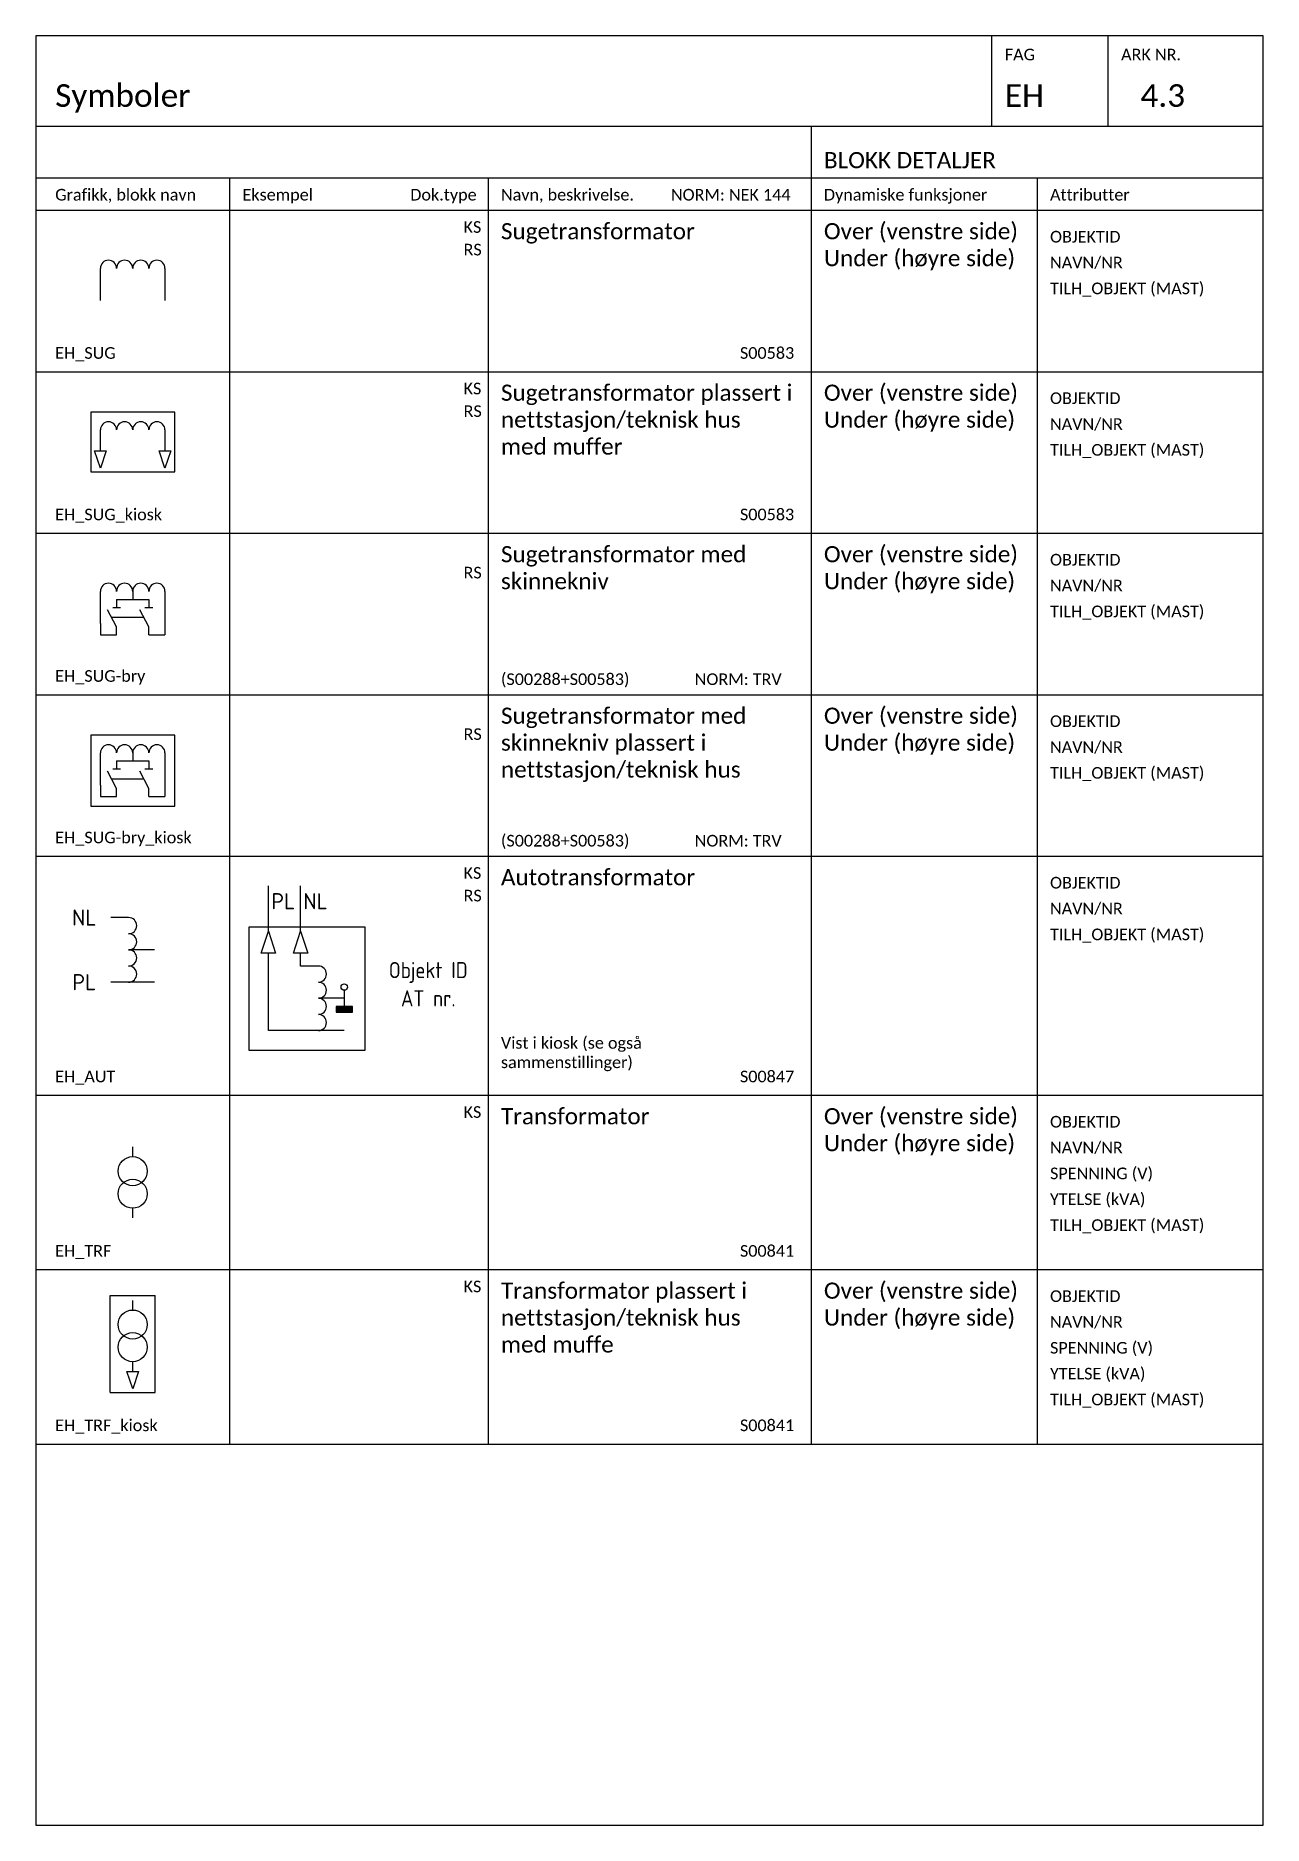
# Model space of a CAD drawing. Header units: metres. Extents: x -951 to 2504, y -1674 to 782.
# Drawn here: x 1675.6 to 1865.6, y -703 to -426 of the extents above; entities that cross this region are included whole.
import ezdxf
from ezdxf.enums import TextEntityAlignment as Align

# ---------------------------------------------------------------- set-up
doc = ezdxf.new("R2010")
doc.units = ezdxf.units.M
doc.layers.get('0').update_dxf_attribs({"color": 211})
for name, color, linetype in [('JBT_Tekst_25', 2, 'Continuous'), ('JBTEH_ATT_Tekst', 2, 'Continuous'), ('JBTEH_Komponenter', 4, 'Continuous'), ('JBTEH_LED_Hoeyspenning_kabel', 4, 'KABEL2'), ('RAMME', 5, 'Continuous'), ('RAMME SYMBOLER', 4, 'Continuous'), ('RAMME TEKST', 7, 'Continuous')]:
    doc.layers.add(name, color=color, linetype=linetype)
doc.layers.add('JBTEH_ATT_OBJEKTID', color=2, linetype='Continuous', lineweight=25)
doc.styles.add('Calibri', font='calibri.ttf')
doc.styles.add('ISO25', font='iso3098.shx', dxfattribs={"height": 2.5})
doc.linetypes.add('KABEL2', pattern='A,0.3,-0.1,0.3,-0.1,0.3,-0.1,["x",Standard,S=0.25,R=0,X=0,Y=-0.08],-0.1', length=1.3)

msp = doc.modelspace()

# ---------------------------------------------------------------- texts
at = {"layer": 'JBT_Tekst_25', "style": 'ISO25'}
for s, p in [('PL', (1713.92, -559.97)), ('NL', (1718.92, -559.97)), ('NL', (1683.12, -562.5)), ('PL', (1683.12, -572.5))]:
    msp.add_text(s, height=2.5, dxfattribs=at).set_placement(p, align=Align.MIDDLE_CENTER)
at = {"layer": 'RAMME TEKST', "linetype": 'ByBlock', "style": 'Calibri'}
for s, height, p in [('FAG', 1.8, (1825.62, -429.8)), ('ARK NR.', 1.8, (1843.62, -429.8)), ('Symboler', 3.5, (1678.62, -437)), ('EH', 3.5, (1825.62, -437)), ('4.3', 3.5, (1846.62, -437)), ('BLOKK DETALJER', 2.5, (1797.62, -446.5)), ('Grafikk, blokk navn', 1.8, (1678.62, -451.5)), ('Eksempel', 1.8, (1707.62, -451.5)), ('Dok.type', 1.8, (1733.59, -451.5)), ('Navn, beskrivelse.         NORM: NEK 144', 1.8, (1747.62, -451.5)), ('Dynamiske funksjoner', 1.8, (1797.62, -451.5)), ('Attributter', 1.8, (1832.62, -451.5)), ('KS', 1.8, (1741.84, -456.5)), ('Sugetransformator', 2.5, (1747.62, -457.5)), ('RS', 1.8, (1741.84, -460)), ('EH_SUG', 1.8, (1678.62, -476)), ('S00583', 1.8, (1784.62, -476)), ('KS', 1.8, (1741.84, -481.5)), ('RS', 1.8, (1741.84, -485)), ('EH_SUG_kiosk', 1.8, (1678.62, -501)), ('S00583', 1.8, (1784.62, -501)), ('RS', 1.8, (1741.84, -510)), ('EH_SUG-bry', 1.8, (1678.62, -526)), ('(S00288+S00583)', 1.8, (1747.62, -526.5)), ('NORM: TRV', 1.8, (1777.62, -526.5)), ('RS', 1.8, (1741.84, -535)), ('EH_SUG-bry_kiosk', 1.8, (1678.62, -551)), ('(S00288+S00583)', 1.8, (1747.62, -551.5)), ('NORM: TRV', 1.8, (1777.62, -551.5)), ('KS', 1.8, (1741.84, -556.5)), ('RS', 1.8, (1741.84, -560)), ('EH_AUT', 1.8, (1678.62, -588)), ('S00847', 1.8, (1784.62, -588)), ('KS', 1.8, (1741.84, -593.5)), ('Transformator', 2.5, (1747.62, -594.5)), ('EH_TRF', 1.8, (1678.62, -615)), ('S00841', 1.8, (1784.62, -615)), ('KS', 1.8, (1741.84, -620.5)), ('EH_TRF_kiosk', 1.8, (1678.62, -642)), ('S00841', 1.8, (1784.62, -642))]:
    msp.add_text(s, height=height, dxfattribs=at).set_placement(p)
at = {"layer": 'RAMME TEKST', "style": 'Calibri'}
for s, height, p in [('OBJEKTID', 1.8, (1832.62, -458)), ('NAVN/NR', 1.8, (1832.62, -462)), ('TILH_OBJEKT (MAST)', 1.8, (1832.62, -466)), ('OBJEKTID', 1.8, (1832.62, -483)), ('NAVN/NR', 1.8, (1832.62, -487)), ('TILH_OBJEKT (MAST)', 1.8, (1832.62, -491)), ('OBJEKTID', 1.8, (1832.62, -508)), ('NAVN/NR', 1.8, (1832.62, -512)), ('TILH_OBJEKT (MAST)', 1.8, (1832.62, -516)), ('OBJEKTID', 1.8, (1832.62, -533)), ('NAVN/NR', 1.8, (1832.62, -537)), ('TILH_OBJEKT (MAST)', 1.8, (1832.62, -541)), ('Autotransformator', 2.5, (1747.62, -557.5)), ('OBJEKTID', 1.8, (1832.62, -558)), ('NAVN/NR', 1.8, (1832.62, -562)), ('TILH_OBJEKT (MAST)', 1.8, (1832.62, -566)), ('OBJEKTID', 1.8, (1832.62, -595)), ('NAVN/NR', 1.8, (1832.62, -599)), ('SPENNING (V)', 1.8, (1832.62, -603)), ('YTELSE (kVA)', 1.8, (1832.62, -607)), ('TILH_OBJEKT (MAST)', 1.8, (1832.62, -611)), ('OBJEKTID', 1.8, (1832.62, -622)), ('NAVN/NR', 1.8, (1832.62, -626)), ('SPENNING (V)', 1.8, (1832.62, -630)), ('YTELSE (kVA)', 1.8, (1832.62, -634)), ('TILH_OBJEKT (MAST)', 1.8, (1832.62, -638))]:
    msp.add_text(s, height=height, dxfattribs=at).set_placement(p)
at = {"layer": 'RAMME TEKST', "linetype": 'ByBlock', "char_height": 2.5, "width": 43.3201, "attachment_point": 1, "style": 'Calibri'}
for insert in [(1797.62, -455), (1797.62, -480), (1797.62, -505), (1797.62, -530), (1797.62, -592), (1797.62, -619)]:
    msp.add_mtext('Over (venstre side)\\PUnder (høyre side)', dxfattribs=dict(at, insert=insert))
at = {"layer": 'RAMME TEKST', "char_height": 2.5, "attachment_point": 1, "style": 'Calibri'}
for s, insert, width in [('Sugetransformator plassert i nettstasjon/teknisk hus\\Pmed muffer', (1747.62, -480), 45.6115), ('Sugetransformator med skinnekniv', (1747.62, -505), 48), ('Sugetransformator med skinnekniv plassert i nettstasjon/teknisk hus', (1747.62, -530), 48), ('Transformator plassert i  nettstasjon/teknisk hus\\Pmed muffe', (1747.62, -619), 39.4096)]:
    msp.add_mtext(s, dxfattribs=dict(at, insert=insert, width=width))
at = {"layer": 'RAMME TEKST', "linetype": 'ByBlock', "insert": (1747.62, -581), "char_height": 1.8, "attachment_point": 1, "style": 'Calibri'}
msp.add_mtext_dynamic_manual_height_columns('Vist i kiosk (se også sammenstillinger)', width=30.7302, gutter_width=6.5, heights=[0], dxfattribs=at)

# ---------------------------------------------------------------- blocks, each defined once
blk = doc.blocks.new('EH_AUT')
for p, q in [((-4, 5), (-6.75, 5)), ((0, 0), (-4, 0)), ((0, -5), (-6.75, -5))]:
    blk.add_line(p, q)
for centre in [(-4, 3.75), (-4, 1.25), (-4, -1.25), (-4, -3.75)]:
    blk.add_arc(centre, 1.25, 270, 90)
at = {"layer": 'JBTEH_ATT_OBJEKTID', "style": 'ISO25', "flags": 4}
blk.add_attdef('OBJEKTID', text='', height=2.5, dxfattribs=at).set_placement((13, 4), align=Align.MIDDLE)
at = {"layer": 'JBTEH_ATT_Tekst', "style": 'ISO25', "flags": 4}
for tag, p in [('NAVN/NR', (13, 0)), ('TILH_OBJEKT', (13, -4))]:
    blk.add_attdef(tag, text='', height=2.5, dxfattribs=at).set_placement(p, align=Align.MIDDLE)
blk = doc.blocks.new('EH_Endemuffe')
for p, q in [((0, 1.125), (3.375, 0)), ((0, -1.125), (0, 1.125)), ((3.375, 0), (0, -1.125))]:
    blk.add_line(p, q)
blk = doc.blocks.new('*U129')
for p, q in [((-3.5, 15), (3.5, 15)), ((-3.5, 0), (-3.5, 15)), ((0, 12.75), (0, 14.25)), ((3.5, 0), (3.5, 15)), ((0, 3.25), (0, 4.75)), ((-3.5, 0), (3.5, 0))]:
    blk.add_line(p, q)
for centre in [(0, 10.5), (0, 7)]:
    blk.add_circle(centre, 2.25)
at = {"xscale": 0.8, "yscale": 0.8, "zscale": 0.9, "rotation": 270}
blk.add_blockref('EH_Endemuffe', (0, 3.25), dxfattribs=at)
at = {"layer": 'JBTEH_ATT_OBJEKTID', "style": 'ISO25'}
blk.add_attdef('OBJEKTID', text='', height=2.5, dxfattribs=at).set_placement((0, 34.05), align=Align.MIDDLE)
at = {"layer": 'JBTEH_ATT_Tekst', "style": 'ISO25'}
for tag, p in [('NAVN/NR', (0, 30.05)), ('SPENNING', (0, 26.05)), ('YTELSE', (0, 22.05)), ('TILH_OBJEKT', (0, 18.05))]:
    blk.add_attdef(tag, text='', height=2.5, dxfattribs=at).set_placement(p, align=Align.MIDDLE)
blk = doc.blocks.new('*U138')
for p, q in [((0, 9.5), (0, 11)), ((0, 0), (0, 1.5))]:
    blk.add_line(p, q)
for centre in [(0, 7.25), (0, 3.75)]:
    blk.add_circle(centre, 2.25)
at = {"layer": 'JBTEH_ATT_OBJEKTID', "style": 'ISO25'}
blk.add_attdef('OBJEKTID', text='', height=2.5, dxfattribs=at).set_placement((0, 29.55), align=Align.MIDDLE)
at = {"layer": 'JBTEH_ATT_Tekst', "style": 'ISO25'}
for tag, p in [('NAVN/NR', (0, 25.55)), ('SPENNING', (0, 21.55)), ('YTELSE', (0, 17.55)), ('TILH_OBJEKT', (0, 13.55))]:
    blk.add_attdef(tag, text='', height=2.5, dxfattribs=at).set_placement(p, align=Align.MIDDLE)
blk = doc.blocks.new('EH_Skinnejord')
h = blk.add_hatch(color=256)
h.dxf.hatch_style = 1
h.paths.add_polyline_path([(2.75, -2.15), (5.25, -2.15), (5.25, -1.25), (2.75, -1.25)])
for p, q in [((4, 0), (0, 0)), ((4, 1.25), (4, -1.25))]:
    blk.add_line(p, q)
blk.add_lwpolyline([(2.75, -2.15), (5.25, -2.15), (5.25, -1.25), (2.75, -1.25)], close=True)
blk.add_circle((4, 1.75), 0.5)
blk = doc.blocks.new('*U105')
for p, q in [((-5, 0), (-5, 5)), ((-2.5, 3.75), (2.5, 3.75)), ((-2.5, 3.75), (-2.5, 2.5)), ((0, 5), (0, 3.75)), ((2.5, 3.75), (2.5, 2.5)), ((5, 5), (5, 0)), ((-5, 0), (-5, -1.75)), ((-2.5, -0.5), (-3.91, 2.15)), ((-3.3, 1), (1.7, 1)), ((-3.1, 2.5), (-1.9, 2.5)), ((2.5, -0.5), (1.09, 2.15)), ((1.9, 2.5), (3.1, 2.5)), ((5, 0), (5, -1.75)), ((-5, -1.75), (-2.5, -1.75)), ((-2.5, -1.75), (-2.5, -0.5)), ((2.5, -1.75), (2.5, -0.5)), ((2.5, -1.75), (5, -1.75))]:
    blk.add_line(p, q)
for centre in [(-3.75, 5), (-1.25, 5), (1.25, 5), (3.75, 5)]:
    blk.add_arc(centre, 1.25, 0, 180)
at = {"layer": 'JBTEH_ATT_OBJEKTID', "style": 'ISO25', "flags": 4}
blk.add_attdef('OBJEKTID', text='', height=2.5, dxfattribs=at).set_placement((0, 18.3), align=Align.MIDDLE)
at = {"layer": 'JBTEH_ATT_Tekst', "style": 'ISO25', "flags": 4}
for tag, p in [('NAVN/NR', (0, 14.3)), ('TILH_OBJEKT', (0, 10.3))]:
    blk.add_attdef(tag, text='', height=2.5, dxfattribs=at).set_placement(p, align=Align.MIDDLE)
blk = doc.blocks.new('*U106')
for p, q in [((-5, 0), (-5, 5)), ((-2.5, 3.75), (2.5, 3.75)), ((-2.5, 3.75), (-2.5, 2.5)), ((0, 5), (0, 3.75)), ((2.5, 3.75), (2.5, 2.5)), ((5, 5), (5, 0)), ((-5, 0), (-5, -1.75)), ((-2.5, -0.5), (-3.91, 2.15)), ((-3.3, 1), (1.7, 1)), ((-3.1, 2.5), (-1.9, 2.5)), ((2.5, -0.5), (1.09, 2.15)), ((1.9, 2.5), (3.1, 2.5)), ((5, 0), (5, -1.75)), ((-5, -1.75), (-2.5, -1.75)), ((-2.5, -1.75), (-2.5, -0.5)), ((2.5, -1.75), (2.5, -0.5)), ((2.5, -1.75), (5, -1.75))]:
    blk.add_line(p, q)
blk.add_lwpolyline([(-6.5, -3.25), (6.5, -3.25), (6.5, 7.75), (-6.5, 7.75)], close=True)
for centre in [(-3.75, 5), (-1.25, 5), (1.25, 5), (3.75, 5)]:
    blk.add_arc(centre, 1.25, 0, 180)
at = {"layer": 'JBTEH_ATT_OBJEKTID', "style": 'ISO25', "flags": 4}
blk.add_attdef('OBJEKTID', text='', height=2.5, dxfattribs=at).set_placement((0, 18.3), align=Align.MIDDLE)
at = {"layer": 'JBTEH_ATT_Tekst', "style": 'ISO25', "flags": 4}
for tag, p in [('NAVN/NR', (0, 14.3)), ('TILH_OBJEKT', (0, 10.3))]:
    blk.add_attdef(tag, text='', height=2.5, dxfattribs=at).set_placement(p, align=Align.MIDDLE)
blk = doc.blocks.new('*U127')
for p, q in [((-5, 1.75), (-5, 5)), ((5, 5), (5, 1.75))]:
    blk.add_line(p, q)
blk.add_lwpolyline([(-6.5, -1.5), (6.5, -1.5), (6.5, 7.75), (-6.5, 7.75)], close=True)
for centre in [(-3.75, 5), (-1.25, 5), (1.25, 5), (3.75, 5)]:
    blk.add_arc(centre, 1.25, 0, 180)
at = {"xscale": 0.8, "yscale": 0.8, "zscale": 0.9, "rotation": 270}
for p in [(-5, 1.75), (5, 1.75)]:
    blk.add_blockref('EH_Endemuffe', p, dxfattribs=at)
at = {"layer": 'JBTEH_ATT_OBJEKTID', "style": 'ISO25', "flags": 4}
blk.add_attdef('OBJEKTID', text='', height=2.5, dxfattribs=at).set_placement((0, 18.3), align=Align.MIDDLE)
at = {"layer": 'JBTEH_ATT_Tekst', "style": 'ISO25', "flags": 4}
for tag, p in [('NAVN/NR', (0, 14.3)), ('TILH_OBJEKT', (0, 10.3))]:
    blk.add_attdef(tag, text='', height=2.5, dxfattribs=at).set_placement(p, align=Align.MIDDLE)
blk = doc.blocks.new('*U74')
for p, q in [((-5, 0), (-5, 5)), ((5, 5), (5, 0))]:
    blk.add_line(p, q)
for centre in [(-3.75, 5), (-1.25, 5), (1.25, 5), (3.75, 5)]:
    blk.add_arc(centre, 1.25, 0, 180)
at = {"layer": 'JBTEH_ATT_OBJEKTID', "style": 'ISO25', "flags": 4}
blk.add_attdef('OBJEKTID', text='', height=2.5, dxfattribs=at).set_placement((0, 18.3), align=Align.MIDDLE)
at = {"layer": 'JBTEH_ATT_Tekst', "style": 'ISO25', "flags": 4}
for tag, p in [('NAVN/NR', (0, 14.3)), ('TILH_OBJEKT', (0, 10.3))]:
    blk.add_attdef(tag, text='', height=2.5, dxfattribs=at).set_placement(p, align=Align.MIDDLE)

# ---------------------------------------------------------------- linework, layer by layer
at = {"layer": 'JBTEH_Komponenter'}
for p, q in [((1711.62, -580), (1711.62, -568)), ((1716.62, -570), (1716.62, -568)), ((1716.62, -580), (1711.62, -580))]:
    msp.add_line(p, q, dxfattribs=at)
msp.add_lwpolyline([(1708.62, -583), (1726.62, -583), (1726.62, -564), (1708.62, -564)], close=True, dxfattribs=at)
at = {"layer": 'JBTEH_LED_Hoeyspenning_kabel', "ltscale": 5}
for p, q in [((1711.62, -564.63), (1711.62, -557.6)), ((1716.62, -564.63), (1716.62, -557.6))]:
    msp.add_line(p, q, dxfattribs=at)
at = {"layer": 'RAMME'}
msp.add_lwpolyline([(1865.62, -426), (1675.62, -426), (1675.62, -703), (1865.62, -703)], close=True, dxfattribs=at)
msp.add_lwpolyline([(1675.62, -440), (1865.62, -440)], dxfattribs=at)
at = {"layer": 'RAMME SYMBOLER'}
for p, q in [((1823.62, -440), (1823.62, -426)), ((1841.62, -440), (1841.62, -426)), ((1795.62, -440), (1795.62, -644)), ((1675.62, -448), (1865.62, -448)), ((1705.62, -448), (1705.62, -644)), ((1745.62, -448), (1745.62, -644)), ((1830.62, -448), (1830.62, -644)), ((1675.62, -453), (1865.62, -453)), ((1675.62, -453), (1865.62, -453)), ((1675.62, -478), (1865.62, -478)), ((1675.62, -503), (1865.62, -503)), ((1675.62, -528), (1865.62, -528)), ((1675.62, -553), (1865.62, -553)), ((1675.62, -590), (1865.62, -590)), ((1675.62, -617), (1865.62, -617)), ((1675.62, -644), (1865.62, -644))]:
    msp.add_line(p, q, dxfattribs=at)

# ---------------------------------------------------------------- block references
at = {"layer": 'JBTEH_Komponenter'}
for name, p in [('*U74', (1690.62, -467)), ('*U127', (1690.62, -492)), ('*U105', (1690.62, -517)), ('*U106', (1690.62, -542)), ('EH_AUT', (1693.99, -567.5)), ('EH_Skinnejord', (1719.37, -575)), ('*U138', (1690.62, -609)), ('*U129', (1690.62, -636))]:
    msp.add_blockref(name, p, dxfattribs=at)
at = {"layer": 'JBTEH_Komponenter', "rotation": 90}
for p in [(1711.62, -568), (1716.62, -568)]:
    msp.add_blockref('EH_Endemuffe', p, dxfattribs=at)
at = {"layer": 'JBTEH_Komponenter'}
ref = msp.add_blockref('EH_AUT', (1723.37, -575), dxfattribs=at)
ref.add_attrib('OBJEKTID', 'Objekt ID', dxfattribs={"layer": 'JBTEH_ATT_OBJEKTID', "height": 2.5, "style": 'ISO25', "width": 0.9}).set_placement((1736.37, -571), align=Align.MIDDLE)
ref.add_attrib('NAVN/NR', 'AT nr.', dxfattribs={"layer": 'JBTEH_ATT_Tekst', "height": 2.5, "style": 'ISO25', "width": 0.9}).set_placement((1736.37, -575), align=Align.MIDDLE)

msp.set_redraw_order([(e.dxf.handle, doc.entitydb.next_handle()) for e in msp.query("TEXT MTEXT ATTDEF DIMENSION ARC_DIMENSION")])  # texts and dimensions are drawn at this point

doc.saveas('drawing.dxf')
